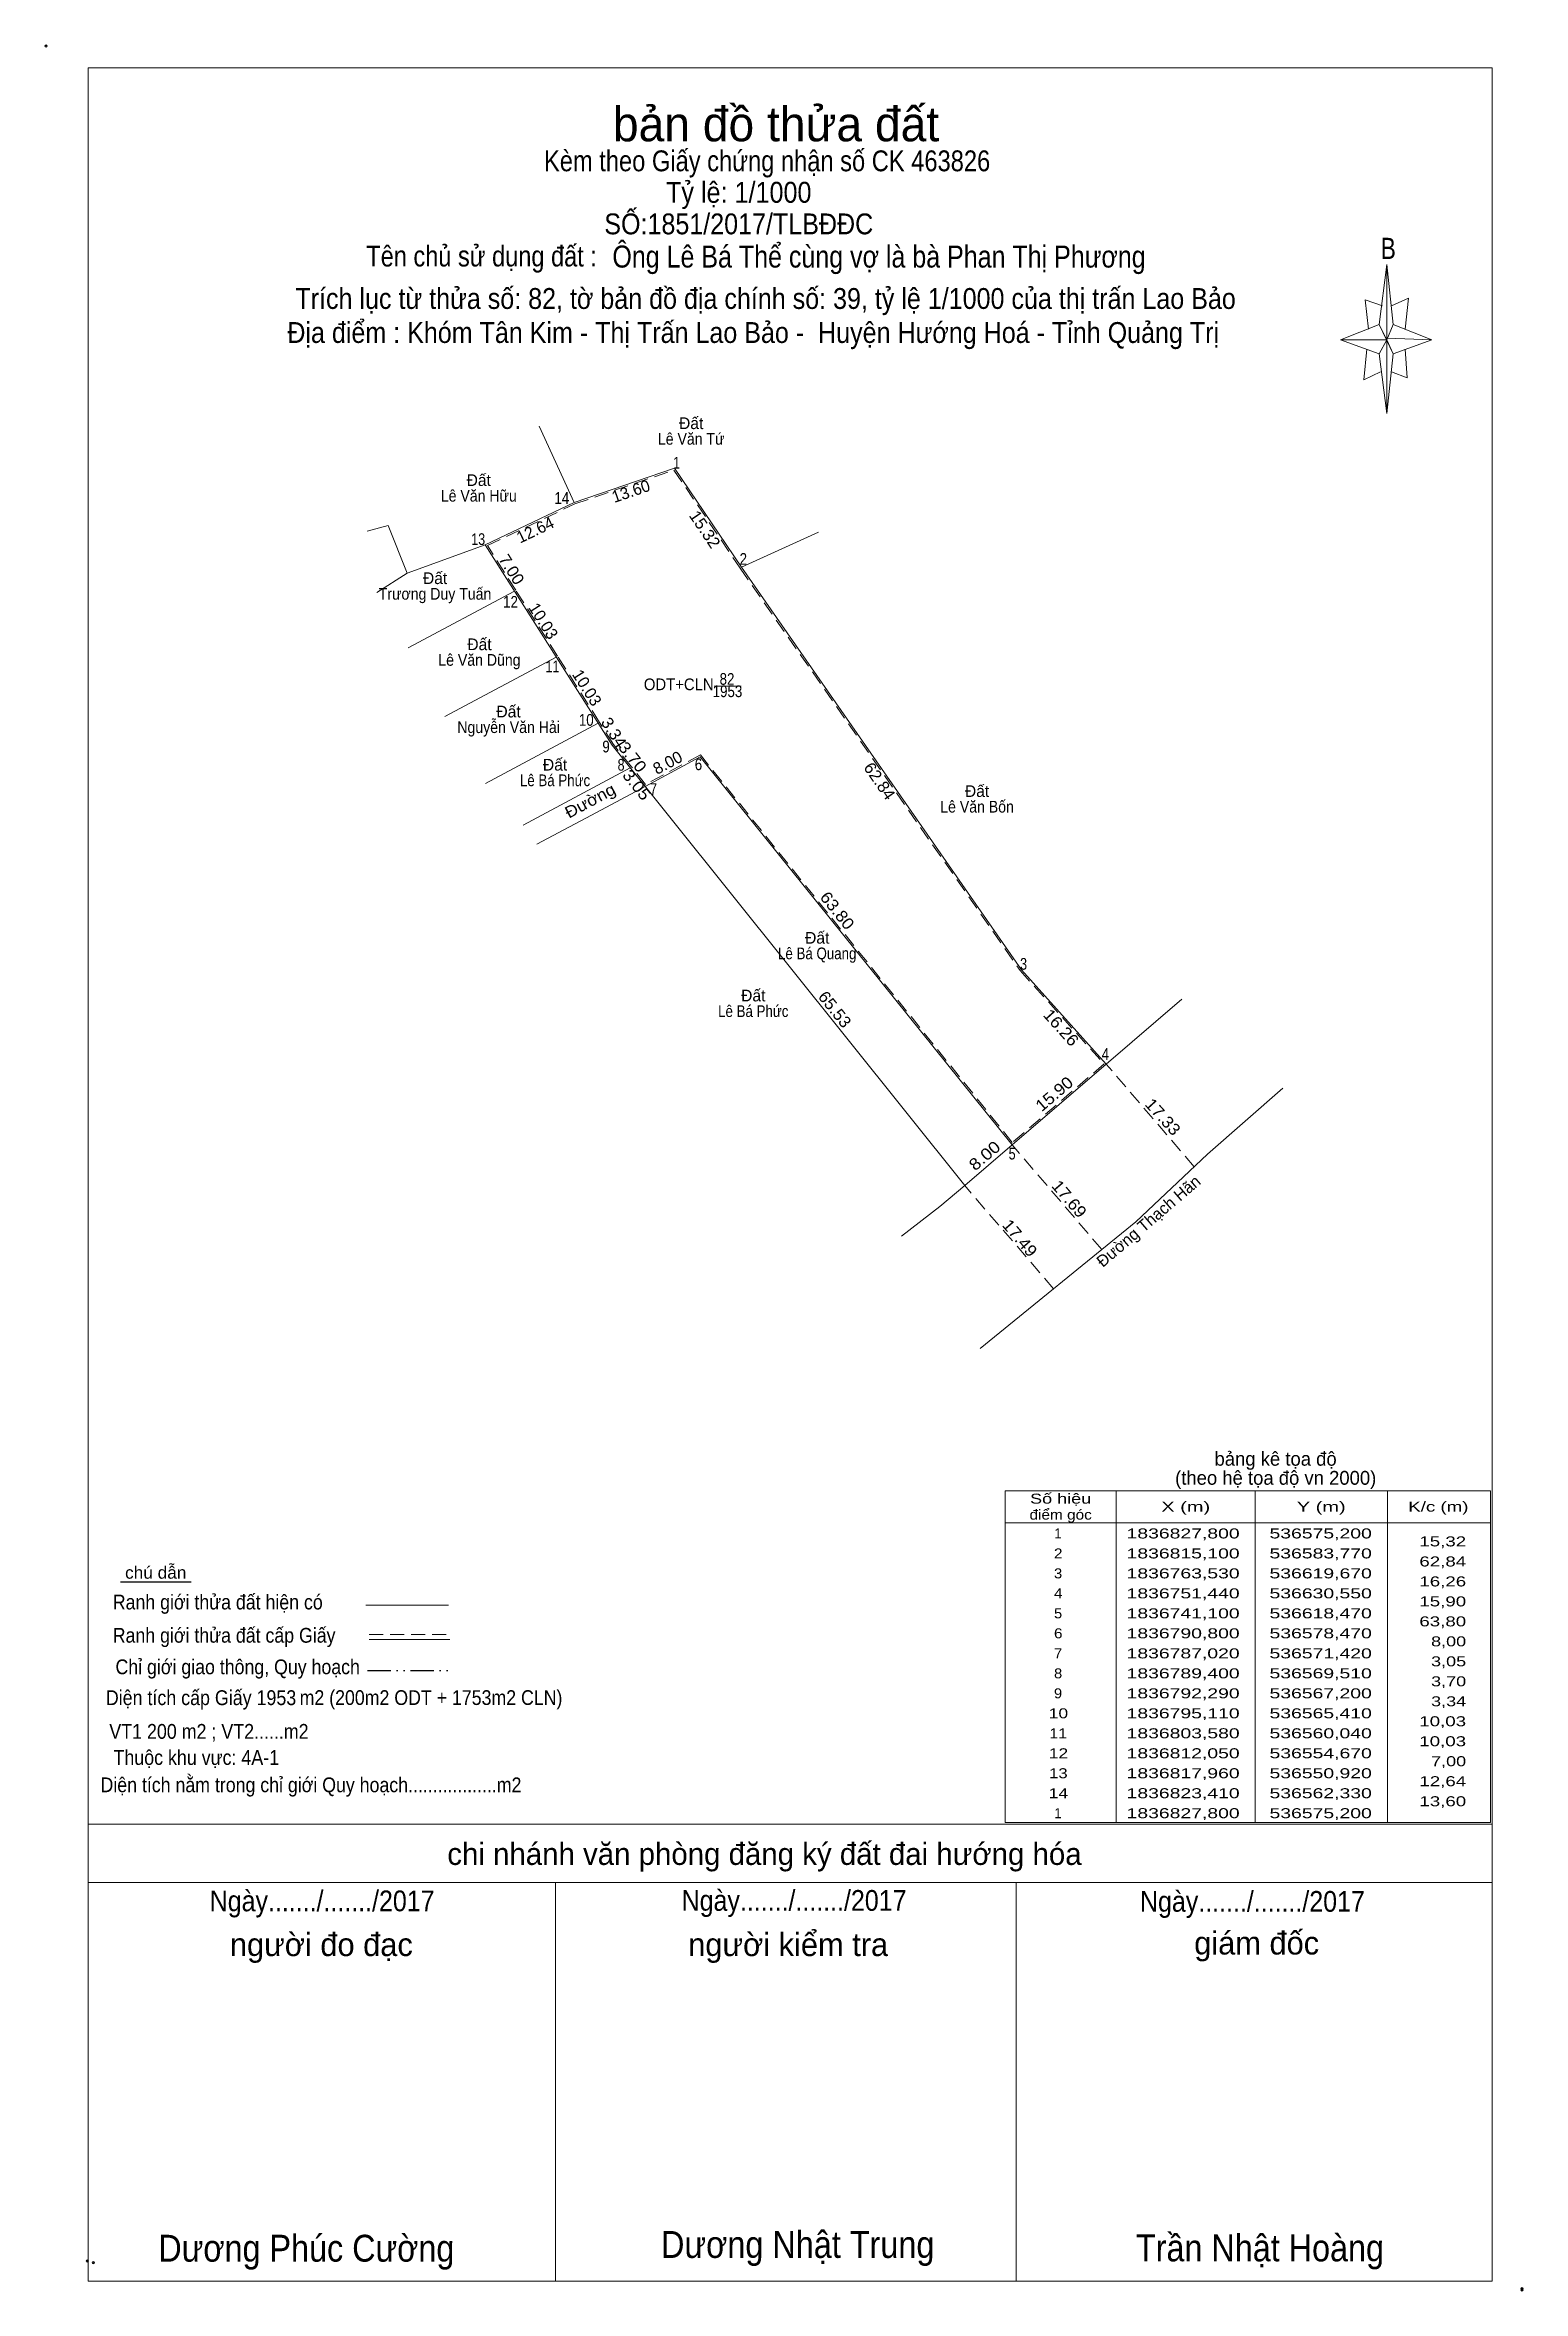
# Model space of a CAD drawing. Header units: metres. Extents: x 535304 to 536684, y 1836570 to 1836882.
# Drawn here: x 536494.5 to 536684, y 1836594.2 to 1836882 of the extents above; entities that cross this region are included whole.
import ezdxf
from ezdxf.enums import TextEntityAlignment as Align

# ---------------------------------------------------------------- set-up
doc = ezdxf.new("R2010")
doc.units = ezdxf.units.M
doc.header["$LTSCALE"] = 0.6
doc.header["$PDMODE"] = 32
doc.header["$PDSIZE"] = 0.3
doc.linetypes.add('DASH_DOUBLE_DOT', pattern=[9.2, 5, -1.2, 0.3, -1.2, 0.3, -1.2])
doc.linetypes.add('MEDIUM_DASHED', pattern=[4.5, 3, -1.5])
for name, color, linetype, lineweight in [('63', 7, 'Continuous', 13), ('7', 7, 'Continuous', 13), ('8', 7, 'Continuous', 13)]:
    doc.layers.add(name, color=color, linetype=linetype, lineweight=lineweight)

msp = doc.modelspace()

# ---------------------------------------------------------------- texts
at = {"layer": '63'}
for s, width, p in [('Số hiệu', 1.35, (536624.695, 1836695.11)), ('điểm góc', 1.15, (536624.7, 1836693.06)), ('X (m)', 1.5, (536640.73, 1836694.08)), ('Y (m)', 1.5, (536658.1, 1836694.08)), ('K/c (m)', 1.4, (536673.115, 1836694.08)), ('1836827,800', 1.45, (536640.395, 1836690.65)), ('536575,200', 1.45, (536658.03, 1836690.65)), (' 2', 1.15, (536624.115, 1836688.09)), ('1836815,100', 1.45, (536640.395, 1836688.09)), ('536583,770', 1.45, (536658.03, 1836688.09)), (' 4', 1.15, (536624.11, 1836682.97)), (' 3', 1.1, (536624.11, 1836685.53)), ('1836763,530', 1.45, (536640.395, 1836685.53)), ('1836751,440', 1.45, (536640.395, 1836682.97)), ('536619,670', 1.45, (536658.03, 1836685.53)), ('536630,550', 1.45, (536658.03, 1836682.97)), (' 5', 1.1, (536624.11, 1836680.41)), ('1836741,100', 1.45, (536640.395, 1836680.41)), ('536618,470', 1.45, (536658.03, 1836680.41)), (' 6', 1.15, (536624.115, 1836677.85)), ('1836790,800', 1.45, (536640.395, 1836677.85)), ('536578,470', 1.45, (536658.03, 1836677.85)), (' 7', 1.1, (536624.11, 1836675.28)), ('1836787,020', 1.45, (536640.395, 1836675.28)), ('536571,420', 1.45, (536658.03, 1836675.28)), (' 8', 1.1, (536624.11, 1836672.72)), ('1836789,400', 1.45, (536640.395, 1836672.72)), ('536569,510', 1.45, (536658.03, 1836672.72)), (' 9', 1.1, (536624.1, 1836670.16)), ('1836792,290', 1.45, (536640.395, 1836670.16)), ('536567,200', 1.45, (536658.03, 1836670.16)), (' 10', 1.3, (536624.105, 1836667.6)), ('1836795,110', 1.45, (536640.395, 1836667.6)), ('536565,410', 1.45, (536658.03, 1836667.6)), (' 11', 1.2, (536624.105, 1836665.04)), ('1836803,580', 1.45, (536640.395, 1836665.04)), ('536560,040', 1.45, (536658.03, 1836665.04)), (' 12', 1.3, (536624.11, 1836662.48)), (' 13', 1.25, (536624.105, 1836659.92)), ('1836812,050', 1.45, (536640.395, 1836662.48)), ('1836817,960', 1.45, (536640.395, 1836659.92)), ('536554,670', 1.45, (536658.03, 1836662.48)), ('536550,920', 1.45, (536658.03, 1836659.92)), (' 14', 1.3, (536624.105, 1836657.36)), ('1836823,410', 1.45, (536640.395, 1836657.36)), ('536562,330', 1.45, (536658.03, 1836657.36)), ('1836827,800', 1.45, (536640.395, 1836654.8)), ('536575,200', 1.45, (536658.03, 1836654.8))]:
    msp.add_text(s, height=1.28, dxfattribs=dict(at, width=width)).set_placement(p, align=Align.CENTER)
for p in [(536624.11, 1836690.65), (536624.11, 1836654.8)]:
    msp.add_text(' 1', height=1.28, dxfattribs=at).set_placement(p, align=Align.CENTER)
for s, width, p in [('15,32', 1.4, (536676.68, 1836689.63)), ('62,84', 1.4, (536676.68, 1836687.06)), ('16,26', 1.4, (536676.68, 1836684.5)), ('15,90', 1.4, (536676.68, 1836681.94)), ('63,80', 1.4, (536676.68, 1836679.38)), ('3,05', 1.35, (536676.68, 1836674.26)), ('8,00', 1.35, (536676.68, 1836676.82)), ('3,70', 1.35, (536676.68, 1836671.7)), ('3,34', 1.35, (536676.68, 1836669.14)), ('10,03', 1.4, (536676.67, 1836666.58)), ('10,03', 1.4, (536676.67, 1836664.02)), ('7,00', 1.35, (536676.68, 1836661.46)), ('12,64', 1.4, (536676.68, 1836658.9)), ('13,60', 1.4, (536676.68, 1836656.33))]:
    msp.add_text(s, height=1.28, dxfattribs=dict(at, width=width)).set_placement(p, align=Align.RIGHT)
at = {"layer": '7'}
for p in [(536577.33, 1836832.81), (536550.1, 1836825.52), (536544.5, 1836812.95), (536550.19, 1836804.48), (536553.92, 1836795.86), (536559.88, 1836789.05), (536613.98, 1836785.67), (536593.49, 1836766.87), (536585.29, 1836759.47)]:
    msp.add_text('Đất', height=1.5, dxfattribs=at).set_placement(p, align=Align.CENTER)
for s, width, p in [('Lê Văn Tứ', 0.9, (536577.335, 1836830.81)), ('Lê Văn Hữu', 0.9, (536550.105, 1836823.52)), ('Trương Duy Tuấn', 0.9, (536544.495, 1836810.95)), ('Lê Văn Dũng', 0.9, (536550.185, 1836802.48)), ('1953', 0.85, (536581.985, 1836798.46)), ('82', 0.85, (536581.925, 1836800.04)), ('Nguyễn Văn Hải', 0.9, (536553.925, 1836793.86)), ('Lê Bá Phức', 0.85, (536559.88, 1836787.05)), ('Lê Văn Bốn', 0.9, (536613.98, 1836783.67)), ('Lê Bá Quang', 0.85, (536593.49, 1836764.87)), ('Lê Bá Phức', 0.85, (536585.29, 1836757.47))]:
    msp.add_text(s, height=1.5, dxfattribs=dict(at, width=width)).set_placement(p, align=Align.CENTER)
for s, width, p in [(' 1', 0.75, (536575.88, 1836827.75)), (' 14', 0.85, (536561.7, 1836823.23)), (' 13', 0.8, (536550.92, 1836817.96)), (' 2', 0.85, (536584.49, 1836815.42)), (' 12', 0.85, (536555.12, 1836809.92)), (' 11', 0.8, (536560.44, 1836801.64)), ('ODT+CLN', 0.95, (536580.21, 1836799.35)), (' 10', 0.85, (536564.83, 1836794.79)), (' 9', 0.85, (536566.89, 1836791.38)), (' 8', 0.8, (536568.79, 1836789.04)), (' 6', 0.85, (536578.74, 1836789.1)), (' 7', 0.8, (536572.95, 1836785.93)), (' 3', 0.8, (536620.39, 1836763.53)), (' 4', 0.85, (536630.91, 1836751.98)), (' 5', 0.8, (536618.92, 1836739.21))]:
    msp.add_text(s, height=1.5, dxfattribs=dict(at, width=width)).set_placement(p, align=Align.RIGHT)
for s, rotation, p in [('13.60', 18.835, (536569.8429, 1836824.1455)), ('12.64', 25.532, (536557.6567, 1836819.2123)), ('10.03', 302.375, (536557.7501, 1836807.8216)), ('10.03', 302.375, (536563.3401, 1836799.2716)), ('8.00', 28.199, (536574.6656, 1836789.3996)), ('Đường Thạch Hãn', 40.562, (536636.4423, 1836730.742))]:
    msp.add_text(s, height=1.5, rotation=rotation, dxfattribs=at).set_placement(p, align=Align.CENTER)
for s, rotation, width, p in [('15.32', 304.012, 1.05, (536578.4584, 1836819.5495)), ('7.00', 302.396, 1.05, (536553.68, 1836814.4218)), ('3.34', 302.405, 1.05, (536566.7904, 1836793.5319)), ('3.70', 308.636, 1.1, (536569.2281, 1836790.3233)), ('3.05', 308.748, 1.1, (536569.7629, 1836786.7494)), ('62.84', 304.843, 1.05, (536600.863, 1836787.2735)), ('Đường', 28.164, 1.1, (536564.731, 1836784.5254)), ('63.80', 308.828, 1.1, (536595.4763, 1836770.6402)), ('65.53', 308.712, 1.05, (536595.1619, 1836757.9841)), ('16.26', 311.985, 1.1, (536624.1963, 1836755.6217)), ('15.90', 40.562, 1.1, (536624.3623, 1836747.0437)), ('17.33', 312.236, 1.1, (536637.2483, 1836744.1791)), ('8.00', 40.64, 1.15, (536615.4315, 1836739.1305)), ('17.69', 310.552, 1.1, (536625.2289, 1836733.6826)), ('17.49', 310.64, 1.1, (536618.8938, 1836728.6635))]:
    msp.add_text(s, height=1.5, rotation=rotation, dxfattribs=dict(at, width=width)).set_placement(p, align=Align.CENTER)
at = {"layer": '8'}
for s, height, p in [('bản đồ thửa đất', 4.428, (536588.21, 1836869.69)), ('bảng kê tọa độ', 1.77, (536652.25, 1836699.97)), ('(theo hệ tọa độ vn 2000)', 1.77, (536652.265, 1836697.53)), ('chi nhánh văn phòng đăng ký đất đai hướng hóa', 2.82, (536586.725, 1836648.81)), ('người đo đạc', 2.952, (536529.92, 1836637.13)), ('người kiểm tra', 2.952, (536589.765, 1836637.13)), ('giám đốc', 2.95, (536649.825, 1836637.33))]:
    msp.add_text(s, height=height, dxfattribs=at).set_placement(p, align=Align.CENTER)
for s, height, width, p in [('Kèm theo Giấy chứng nhận số CK 463826', 2.67, 0.85, (536587.065, 1836865.85)), ('Tỷ lệ: 1/1000', 2.68, 0.9, (536583.43, 1836861.81)), ('SỐ:1851/2017/TLBĐĐC', 2.67, 0.9, (536583.43, 1836857.77)), ('B', 2.711, 0.8, (536666.7, 1836854.61)), ('Tên chủ sử dụng đất :', 2.657, 0.85, (536550.46, 1836853.65)), ('Trích lục từ thửa số: 82, tờ bản đồ địa chính số: 39, tỷ lệ 1/1000 của thị trấn Lao Bảo', 2.67, 0.9, (536586.87, 1836848.21)), ('Địa điểm : Khóm Tân Kim - Thị Trấn Lao Bảo -  Huyện Hướng Hoá - Tỉnh Quảng Trị ', 2.67, 0.9, (536585.73, 1836843.85)), ('chú dẫn', 1.574, 1.05, (536508.69, 1836685.49)), ('Ranh giới thửa đất hiện có ', 1.89, 0.9, (536516.955, 1836681.55)), ('Ranh giới thửa đất cấp Giấy', 1.89, 0.9, (536517.455, 1836677.29)), ('Chỉ giới giao thông, Quy hoạch', 1.89, 0.9, (536519.195, 1836673.25)), ('Diện tích cấp Giấy 1953', 1.9, 0.9, (536514.495, 1836669.29)), ('m2 (200m2 ODT + 1753m2 CLN)', 1.89, 0.9, (536543.98, 1836669.31)), ('VT1 200 m2 ; VT2......m2', 1.9, 0.9, (536515.51, 1836664.97)), ('Thuộc khu vực: 4A-1', 1.9, 0.9, (536513.885, 1836661.63)), ('Diện tích nằm trong chỉ giới Quy hoạch..................m2', 1.89, 0.9, (536528.59, 1836658.13)), ('Ngày......./......./2017', 2.66, 0.9, (536530.02, 1836642.87)), ('Ngày......./......./2017', 2.66, 0.9, (536590.52, 1836642.93)), ('Ngày......./......./2017', 2.66, 0.9, (536649.28, 1836642.81)), ('Dương Phúc Cường', 3.444, 0.9, (536527.995, 1836597.97)), ('Dương Nhật Trung', 3.45, 0.9, (536590.99, 1836598.45)), ('Trần Nhật Hoàng', 3.444, 0.9, (536650.25, 1836598.01))]:
    msp.add_text(s, height=height, dxfattribs=dict(at, width=width)).set_placement(p, align=Align.CENTER)
at = {"layer": '8', "width": 0.85}
msp.add_text('Ông Lê Bá Thể cùng vợ là bà Phan Thị Phương', height=2.82, dxfattribs=at).set_placement((536567.23, 1836853.51))

# ---------------------------------------------------------------- linework, layer by layer
at = {"layer": '63'}
for p, q in [((536631.82, 1836696.77), (536631.82, 1836654.26)), ((536649.63, 1836696.77), (536649.63, 1836654.26)), ((536666.58, 1836696.77), (536666.58, 1836654.26)), ((536617.58, 1836692.67), (536679.81, 1836692.67))]:
    msp.add_line(p, q, dxfattribs=at)
msp.add_lwpolyline([(536617.58, 1836696.77), (536679.81, 1836696.77), (536679.81, 1836654.26), (536617.58, 1836654.26)], close=True, dxfattribs=at)
at = {"layer": '7'}
for p, q in [((536557.85, 1836833.2), (536562.33, 1836823.41)), ((536550.92, 1836817.96), (536562.33, 1836823.41)), ((536583.77, 1836815.1), (536593.65, 1836819.61)), ((536550.92, 1836817.96), (536567.2, 1836792.29)), ((536540.94, 1836814.34), (536537.03, 1836811.88)), ((536583.77, 1836815.1), (536619.67, 1836763.53)), ((536554.67, 1836812.05), (536541.04, 1836804.78)), ((536560.04, 1836803.58), (536545.76, 1836795.96)), ((536580.26, 1836799.87), (536583.72, 1836799.87)), ((536565.41, 1836795.11), (536550.95, 1836787.39)), ((536567.2, 1836792.29), (536612.4, 1836735.89)), ((536571.42, 1836787.02), (536578.47, 1836790.8)), ((536578.47, 1836790.8), (536618.47, 1836741.1)), ((536569.51, 1836789.4), (536555.81, 1836782.07)), ((536565.2, 1836783.69), (536571.42, 1836787.02)), ((536557.56, 1836779.6), (536565.2, 1836783.69)), ((536619.67, 1836763.53), (536630.55, 1836751.44)), ((536630.55, 1836751.44), (536640.25, 1836759.76)), ((536618.47, 1836741.1), (536630.55, 1836751.44)), ((536653.17, 1836748.33), (536643.52, 1836739.89)), ((536643.52, 1836739.89), (536634.34, 1836731.22)), ((536609.22, 1836733.17), (536604.31, 1836729.39)), ((536634.34, 1836731.22), (536614.39, 1836714.97))]:
    msp.add_line(p, q, dxfattribs=at)
at = {"layer": '7', "linetype": 'MEDIUM_DASHED'}
for p, q in [((536641.82, 1836738.28), (536630.55, 1836751.44)), ((536629.97, 1836727.66), (536618.47, 1836741.1)), ((536623.79, 1836722.62), (536612.4, 1836735.89))]:
    msp.add_line(p, q, dxfattribs=at)
msp.add_lwpolyline([(536575.12, 1836827.56), (536583.61, 1836814.99), (536619.51, 1836763.41), (536630.26, 1836751.46), (536618.5, 1836741.39), (536578.52, 1836791.05), (536571.47, 1836787.27), (536569.67, 1836789.53), (536567.36, 1836792.41), (536565.58, 1836795.22), (536560.21, 1836803.69), (536554.84, 1836812.16), (536551.21, 1836817.88), (536562.41, 1836823.22)], close=True, dxfattribs=at)
at = {"layer": '7'}
for points in [[(536562.33, 1836823.41), (536575.2, 1836827.8), (536583.77, 1836815.1)], [(536535.79, 1836819.74), (536538.48, 1836820.47), (536540.94, 1836814.34), (536550.92, 1836817.96)], [(536618.47, 1836741.1), (536612.4, 1836735.89), (536609.22, 1836733.17)]]:
    msp.add_lwpolyline(points, dxfattribs=at)
at = {"layer": '8'}
for p, q in [((536665.55, 1836846.21), (536666.53, 1836853.89)), ((536667.31, 1836846.21), (536672.27, 1836844.23)), ((536665.55, 1836842.47), (536660.59, 1836844.23)), ((536667.31, 1836842.47), (536666.53, 1836834.81)), ((536668.87, 1836843.05), (536669.11, 1836839.37)), ((536669.11, 1836839.37), (536667.11, 1836840.13)), ((536535.63, 1836682.09), (536546.23, 1836682.09)), ((536536.03, 1836677.71), (536546.39, 1836677.71)), ((536500.03, 1836654.05), (536680.03, 1836654.05)), ((536500.03, 1836646.57), (536680.03, 1836646.57)), ((536500.89, 1836646.57), (536677.65, 1836646.57)), ((536500.89, 1836646.57), (536677.65, 1836646.57)), ((536559.95, 1836595.49), (536559.95, 1836646.57)), ((536618.99, 1836595.49), (536618.99, 1836646.57))]:
    msp.add_line(p, q, dxfattribs=at)
at = {"layer": '8', "lineweight": 25}
msp.add_line((536513.23, 1836685.05), (536504.15, 1836685.05), dxfattribs=at)
at = {"layer": '8', "linetype": 'MEDIUM_DASHED'}
msp.add_line((536536.03, 1836678.35), (536546.71, 1836678.35), dxfattribs=at)
at = {"layer": '8', "linetype": 'DASH_DOUBLE_DOT', "lineweight": 25}
msp.add_line((536535.83, 1836673.73), (536546.13, 1836673.73), dxfattribs=at)
at = {"layer": '8'}
for points in [[(536500.03, 1836879.09), (536680.03, 1836879.09), (536680.03, 1836595.49), (536500.03, 1836595.49)], [(536666.53, 1836853.89), (536667.31, 1836846.21), (536666.53, 1836844.23)], [(536666.53, 1836844.23), (536660.59, 1836844.23), (536665.55, 1836846.21), (536667.31, 1836842.47), (536672.27, 1836844.23), (536666.53, 1836844.47)], [(536666.53, 1836844.23), (536666.53, 1836834.81), (536665.55, 1836842.47)]]:
    msp.add_lwpolyline(points, close=True, dxfattribs=at)
for points in [[(536665.95, 1836848.61), (536663.75, 1836849.37), (536664.15, 1836845.63)], [(536667.11, 1836848.61), (536669.27, 1836849.57), (536668.87, 1836845.63)], [(536666.53, 1836844.23), (536665.55, 1836846.21), (536660.59, 1836844.23)], [(536663.95, 1836843.05), (536663.57, 1836839.13), (536665.71, 1836840.13)], [(536666.53, 1836844.23), (536667.31, 1836842.47), (536672.27, 1836844.23)]]:
    msp.add_lwpolyline(points, dxfattribs=at)
for p in [(536494.63, 1836881.89), (536499.91, 1836598.05), (536500.69, 1836597.85), (536683.83, 1836594.49), (536683.83, 1836594.35)]:
    msp.add_point(p, dxfattribs=at)

msp.set_redraw_order([(e.dxf.handle, doc.entitydb.next_handle()) for e in msp.query("TEXT MTEXT ATTDEF DIMENSION ARC_DIMENSION")])  # texts and dimensions are drawn at this point

doc.saveas('drawing.dxf')
